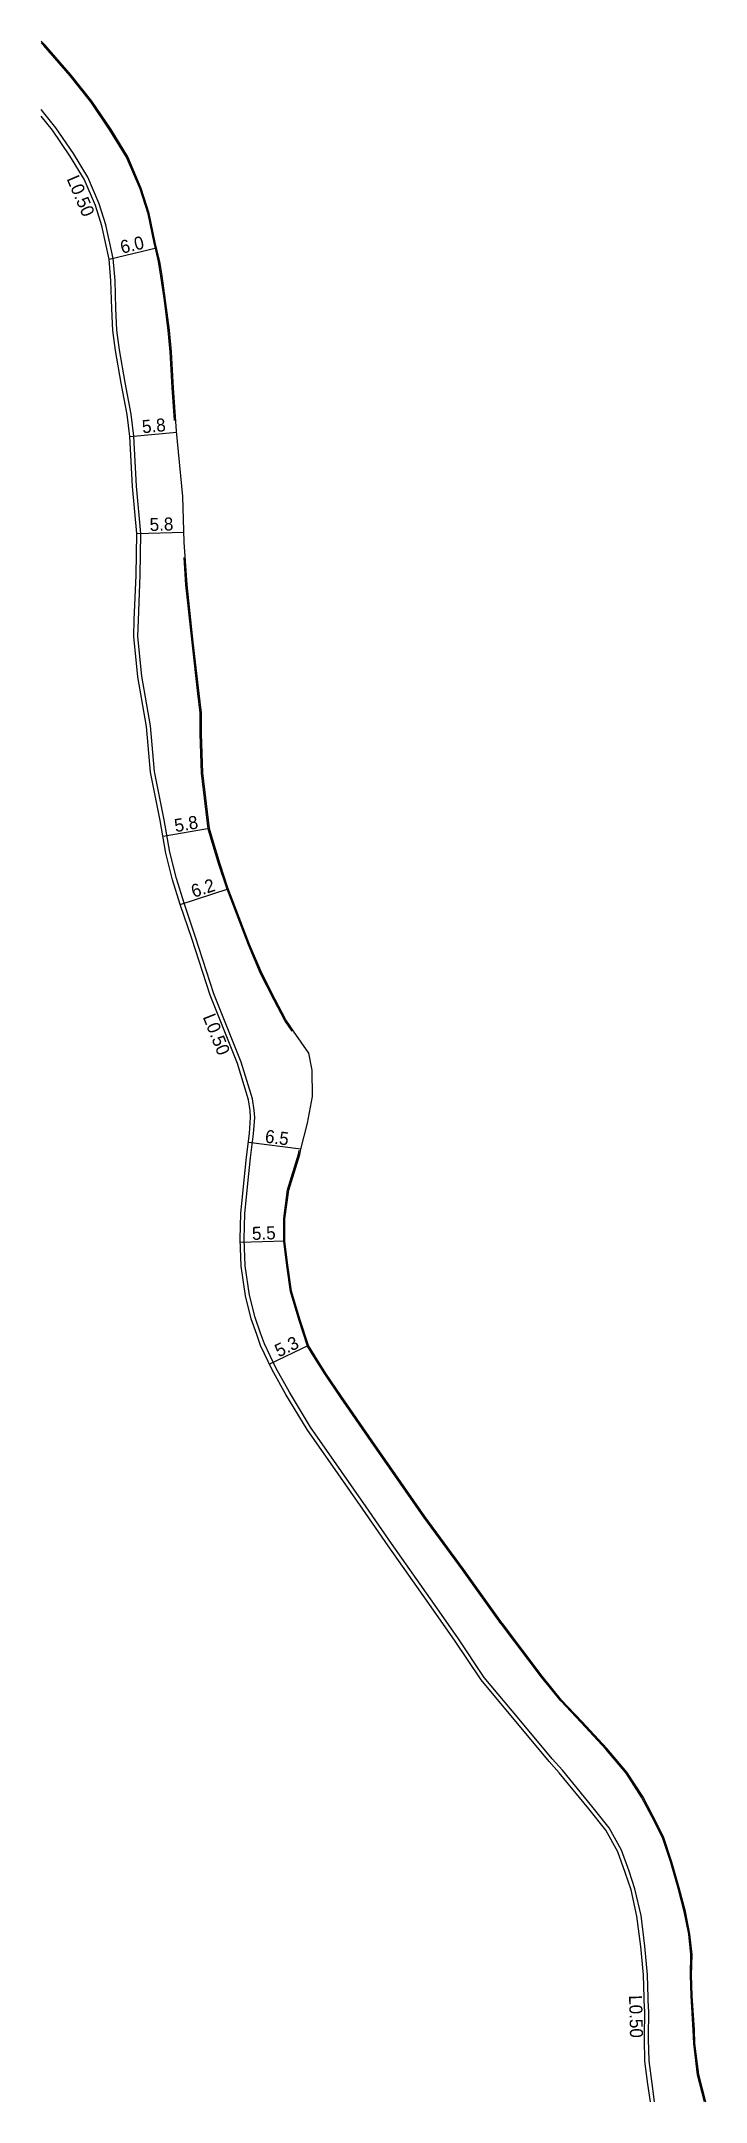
# Model space of a CAD drawing. Header units: metres. Extents: x -26400 to -24800, y -81000 to -78000.
# Drawn here: x -25600 to -25518.3, y -79200 to -78947 of the extents above; entities that cross this region are included whole.
import ezdxf

# ---------------------------------------------------------------- set-up
doc = ezdxf.new("R2010")
doc.units = ezdxf.units.M
doc.header["$LTSCALE"] = 2.5
for name, color, linetype in [('側溝・桝', 7, 'Continuous'), ('幅員', 7, 'Continuous'), ('歩道・分離帯・安全施設', 7, 'Continuous'), ('道路', 7, 'Continuous')]:
    doc.layers.add(name, color=color, linetype=linetype)
doc.styles.get("Standard").update_dxf_attribs({"font": ''})
doc.styles.get('Standard').set_extended_font_data('@MS PGothic')

msp = doc.modelspace()

# ---------------------------------------------------------------- texts
at = {"layer": '側溝・桝'}
for rotation, p in [(293.0958, (-25596.9, -78963.86)), (291.7026, (-25580.17, -79066.78)), (271.4122, (-25527.78, -79186.93))]:
    msp.add_text('L0.50', height=1.6, rotation=rotation, dxfattribs=at).set_placement(p)
at = {"layer": '幅員'}
for s, rotation, p in [('6.0', 13.3482, (-25590.07, -78973.08)), ('5.8', 5.4182, (-25587.54, -78995.12)), ('5.8', 1.8178, (-25586.65, -79007.13)), ('5.8', 9.8198, (-25583.49, -79044.11)), ('6.2', 18.0595, (-25581.27, -79052.17)), ('6.5', 352.6507, (-25572.57, -79082.2)), ('5.5', 1.6583, (-25574.08, -79094.17)), ('5.3', 25.7105, (-25570.81, -79108.61))]:
    msp.add_text(s, height=1.6, rotation=rotation, dxfattribs=at).set_placement(p)

# ---------------------------------------------------------------- linework, layer by layer
at = {"layer": '側溝・桝'}
for points in [[(-25525.39, -79188.61), (-25525.49, -79184.4), (-25525.84, -79180.87), (-25526.3, -79177.13), (-25527.05, -79173.83), (-25527.78, -79171.7), (-25528.7, -79169.1), (-25530.21, -79166.35), (-25532.33, -79163.7), (-25535.97, -79159.26), (-25537.23, -79157.9), (-25539.22, -79155.48), (-25542.12, -79152), (-25545.56, -79147.89), (-25548.83, -79143.02), (-25552.18, -79138.23), (-25556.95, -79131.45), (-25560.06, -79126.93), (-25563.1, -79122.62), (-25566.91, -79117.18), (-25569.51, -79112.88), (-25571.17, -79109.87), (-25572.58, -79106.94), (-25573.04, -79105.61), (-25573.71, -79103.7), (-25574.39, -79100.95), (-25574.95, -79097.35), (-25575.05, -79094.08), (-25574.98, -79090.97), (-25574.6, -79087.24), (-25574.29, -79084.07), (-25573.91, -79081.14), (-25573.77, -79079.14), (-25573.82, -79078.22), (-25574.05, -79076.83), (-25575.42, -79072.36), (-25578.77, -79063.95), (-25581.04, -79056.98), (-25582.45, -79052.82), (-25583.37, -79049.8), (-25584.19, -79046.57), (-25584.88, -79042.58), (-25586.06, -79036.65), (-25586.58, -79031.04), (-25587.63, -79024.94), (-25588.11, -79020.05), (-25588.06, -79018.06), (-25587.84, -79012.54), (-25587.74, -79007.42), (-25588.27, -79001.63), (-25588.63, -78995.48), (-25588.95, -78992.76), (-25589.68, -78988.87), (-25590.37, -78984.88), (-25590.69, -78982.47), (-25590.83, -78979.81), (-25590.93, -78976.36), (-25591.17, -78973.64), (-25592.05, -78969.52), (-25592.87, -78966.96), (-25594.26, -78963.68), (-25596.05, -78960.78), (-25598.2, -78957.6), (-25600, -78955.36)], [(-25525.39, -79188.61), (-25525.42, -79192.32), (-25525.36, -79194.96), (-25524.99, -79197.75), (-25524.7, -79200)]]:
    msp.add_lwpolyline(points, dxfattribs=at)
at = {"layer": '幅員', "flags": 128}
for points in [[(-25591.66, -78973.72), (-25585.84, -78972.34)], [(-25589.12, -78995.52), (-25583.35, -78994.97)], [(-25588.24, -79007.43), (-25582.46, -79007.25)], [(-25579.32, -79043.64), (-25585.03, -79044.63)], [(-25582.93, -79052.97), (-25577.03, -79051.05)], [(-25568.12, -79083.03), (-25574.55, -79082.2)], [(-25570.05, -79094.31), (-25575.54, -79094.47)], [(-25567.16, -79107.13), (-25571.94, -79109.43)]]:
    msp.add_lwpolyline(points, dxfattribs=at)
at = {"layer": '歩道・分離帯・安全施設'}
for points in [[(-25583.61, -78993.54), (-25583.89, -78989.55), (-25584.14, -78985.12), (-25584.38, -78982.48), (-25584.87, -78978.82), (-25585.29, -78975.81), (-25585.59, -78974.04), (-25585.89, -78972.74), (-25586.13, -78971.73), (-25586.87, -78968.17), (-25587.85, -78965.09), (-25589.5, -78961.22), (-25591.55, -78957.88), (-25593.89, -78954.42), (-25596.44, -78951.24), (-25599.68, -78947.5), (-25600, -78947.18)], [(-25569.17, -79068.55), (-25569.54, -79068), (-25570.06, -79067.22), (-25571.38, -79064.73), (-25573.04, -79061.47), (-25574.53, -79057.95), (-25577.21, -79050.99), (-25578.16, -79048.06), (-25579.1, -79044.97), (-25579.47, -79043.67), (-25580.29, -79036.84), (-25580.45, -79032.01), (-25580.47, -79029.44), (-25580.76, -79027.09), (-25581.47, -79020.78), (-25582.21, -79013.73), (-25582.44, -79010.37)], [(-25519.89, -79191.19), (-25520.16, -79186.99), (-25520.24, -79184.45), (-25520.19, -79181.92), (-25520.44, -79179.43), (-25521, -79176.65), (-25521.76, -79173.76), (-25522.66, -79170.63), (-25523.68, -79167.53), (-25524.99, -79164.95), (-25526.23, -79162.61), (-25528.15, -79159.63), (-25530.61, -79156.7), (-25533.67, -79153.41), (-25536.17, -79150.78), (-25538.55, -79147.84), (-25543.43, -79141.37), (-25543.51, -79141.28), (-25548.25, -79134.66), (-25552.98, -79128.22), (-25559.47, -79118.92), (-25563.24, -79113.48), (-25565.15, -79110.63), (-25566.49, -79108.49), (-25567.3, -79107.2), (-25568.31, -79104.06), (-25569.39, -79100.5), (-25569.84, -79097.29), (-25570.2, -79094.32), (-25570.2, -79091.55), (-25569.72, -79088.02), (-25568.37, -79083.63), (-25568.3, -79083.2)], [(-25518.5, -79200), (-25519.36, -79196.69), (-25519.83, -79192.85), (-25519.89, -79191.19)]]:
    msp.add_lwpolyline(points, dxfattribs=at)
at = {"layer": '道路', "flags": 128}
for points in [[(-25519.74, -79191.18), (-25520.01, -79186.98), (-25520.09, -79184.44), (-25520.04, -79181.91), (-25520.29, -79179.41), (-25520.86, -79176.62), (-25521.61, -79173.72), (-25522.52, -79170.59), (-25523.54, -79167.47), (-25524.86, -79164.88), (-25526.1, -79162.53), (-25528.03, -79159.54), (-25530.5, -79156.6), (-25533.56, -79153.31), (-25536.06, -79150.68), (-25538.43, -79147.75), (-25543.32, -79141.27), (-25543.4, -79141.18), (-25548.13, -79134.58), (-25552.86, -79128.13), (-25559.34, -79118.83), (-25563.11, -79113.39), (-25565.02, -79110.55), (-25566.36, -79108.41), (-25567.16, -79107.13), (-25568.17, -79104.02), (-25569.24, -79100.47), (-25569.69, -79097.27), (-25570.05, -79094.31), (-25570.05, -79091.56), (-25569.57, -79088.05), (-25568.22, -79083.67), (-25568.12, -79083.03), (-25567.27, -79079.85), (-25566.65, -79076.55), (-25566.71, -79073.32), (-25567.11, -79071.24), (-25568.99, -79068.54), (-25569.42, -79067.92), (-25569.93, -79067.15), (-25571.25, -79064.66), (-25572.9, -79061.4), (-25574.39, -79057.89), (-25577.07, -79050.94), (-25578.02, -79048.02), (-25578.96, -79044.93), (-25579.32, -79043.64), (-25580.14, -79036.82), (-25580.3, -79032.01), (-25580.32, -79029.43), (-25580.61, -79027.07), (-25581.32, -79020.76), (-25582.06, -79013.71), (-25582.42, -79008.5), (-25582.6, -79002.86), (-25583.36, -78994.84), (-25583.74, -78989.54), (-25583.99, -78985.11), (-25584.23, -78982.46), (-25584.72, -78978.8), (-25585.14, -78975.79), (-25585.44, -78974.01), (-25585.75, -78972.71), (-25585.99, -78971.7), (-25586.72, -78968.13), (-25587.71, -78965.04), (-25589.36, -78961.15), (-25591.42, -78957.8), (-25593.77, -78954.33), (-25596.33, -78951.15), (-25599.57, -78947.4), (-25600, -78946.97)], [(-25518.34, -79200), (-25519.21, -79196.66), (-25519.68, -79192.84), (-25519.74, -79191.18)]]:
    msp.add_lwpolyline(points, dxfattribs=at)
at = {"layer": '道路'}
for points in [[(-25525.89, -79188.61), (-25525.99, -79184.43), (-25526.34, -79180.92), (-25526.8, -79177.22), (-25527.53, -79173.96), (-25528.25, -79171.86), (-25529.16, -79169.3), (-25530.62, -79166.63), (-25532.72, -79164.02), (-25536.35, -79159.59), (-25537.61, -79158.23), (-25539.6, -79155.8), (-25542.5, -79152.32), (-25545.96, -79148.19), (-25549.24, -79143.3), (-25552.59, -79138.52), (-25557.36, -79131.73), (-25560.47, -79127.22), (-25563.51, -79122.91), (-25567.33, -79117.45), (-25569.94, -79113.13), (-25571.62, -79110.1), (-25573.05, -79107.13), (-25573.51, -79105.77), (-25574.19, -79103.84), (-25574.88, -79101.05), (-25575.45, -79097.39), (-25575.55, -79094.08), (-25575.48, -79090.94), (-25575.1, -79087.19), (-25574.79, -79084.02), (-25574.41, -79081.09), (-25574.27, -79079.13), (-25574.32, -79078.28), (-25574.54, -79076.95), (-25575.9, -79072.52), (-25579.24, -79064.12), (-25581.51, -79057.14), (-25582.93, -79052.97), (-25583.85, -79049.93), (-25584.68, -79046.67), (-25585.37, -79042.67), (-25586.55, -79036.72), (-25587.08, -79031.11), (-25588.13, -79025.01), (-25588.61, -79020.07), (-25588.56, -79018.04), (-25588.34, -79012.52), (-25588.24, -79007.43), (-25588.77, -79001.67), (-25589.12, -78995.52), (-25589.44, -78992.83), (-25590.17, -78988.96), (-25590.86, -78984.96), (-25591.19, -78982.51), (-25591.33, -78979.83), (-25591.43, -78976.39), (-25591.66, -78973.72), (-25592.54, -78969.65), (-25593.34, -78967.13), (-25594.71, -78963.91), (-25596.47, -78961.05), (-25598.6, -78957.89), (-25600, -78956.16)], [(-25525.89, -79188.61), (-25525.92, -79192.32), (-25525.86, -79195), (-25525.49, -79197.82), (-25525.2, -79200)]]:
    msp.add_lwpolyline(points, dxfattribs=at)

msp.set_redraw_order([(e.dxf.handle, doc.entitydb.next_handle()) for e in msp.query("TEXT MTEXT ATTDEF DIMENSION ARC_DIMENSION")])  # texts and dimensions are drawn at this point

doc.saveas('drawing.dxf')
